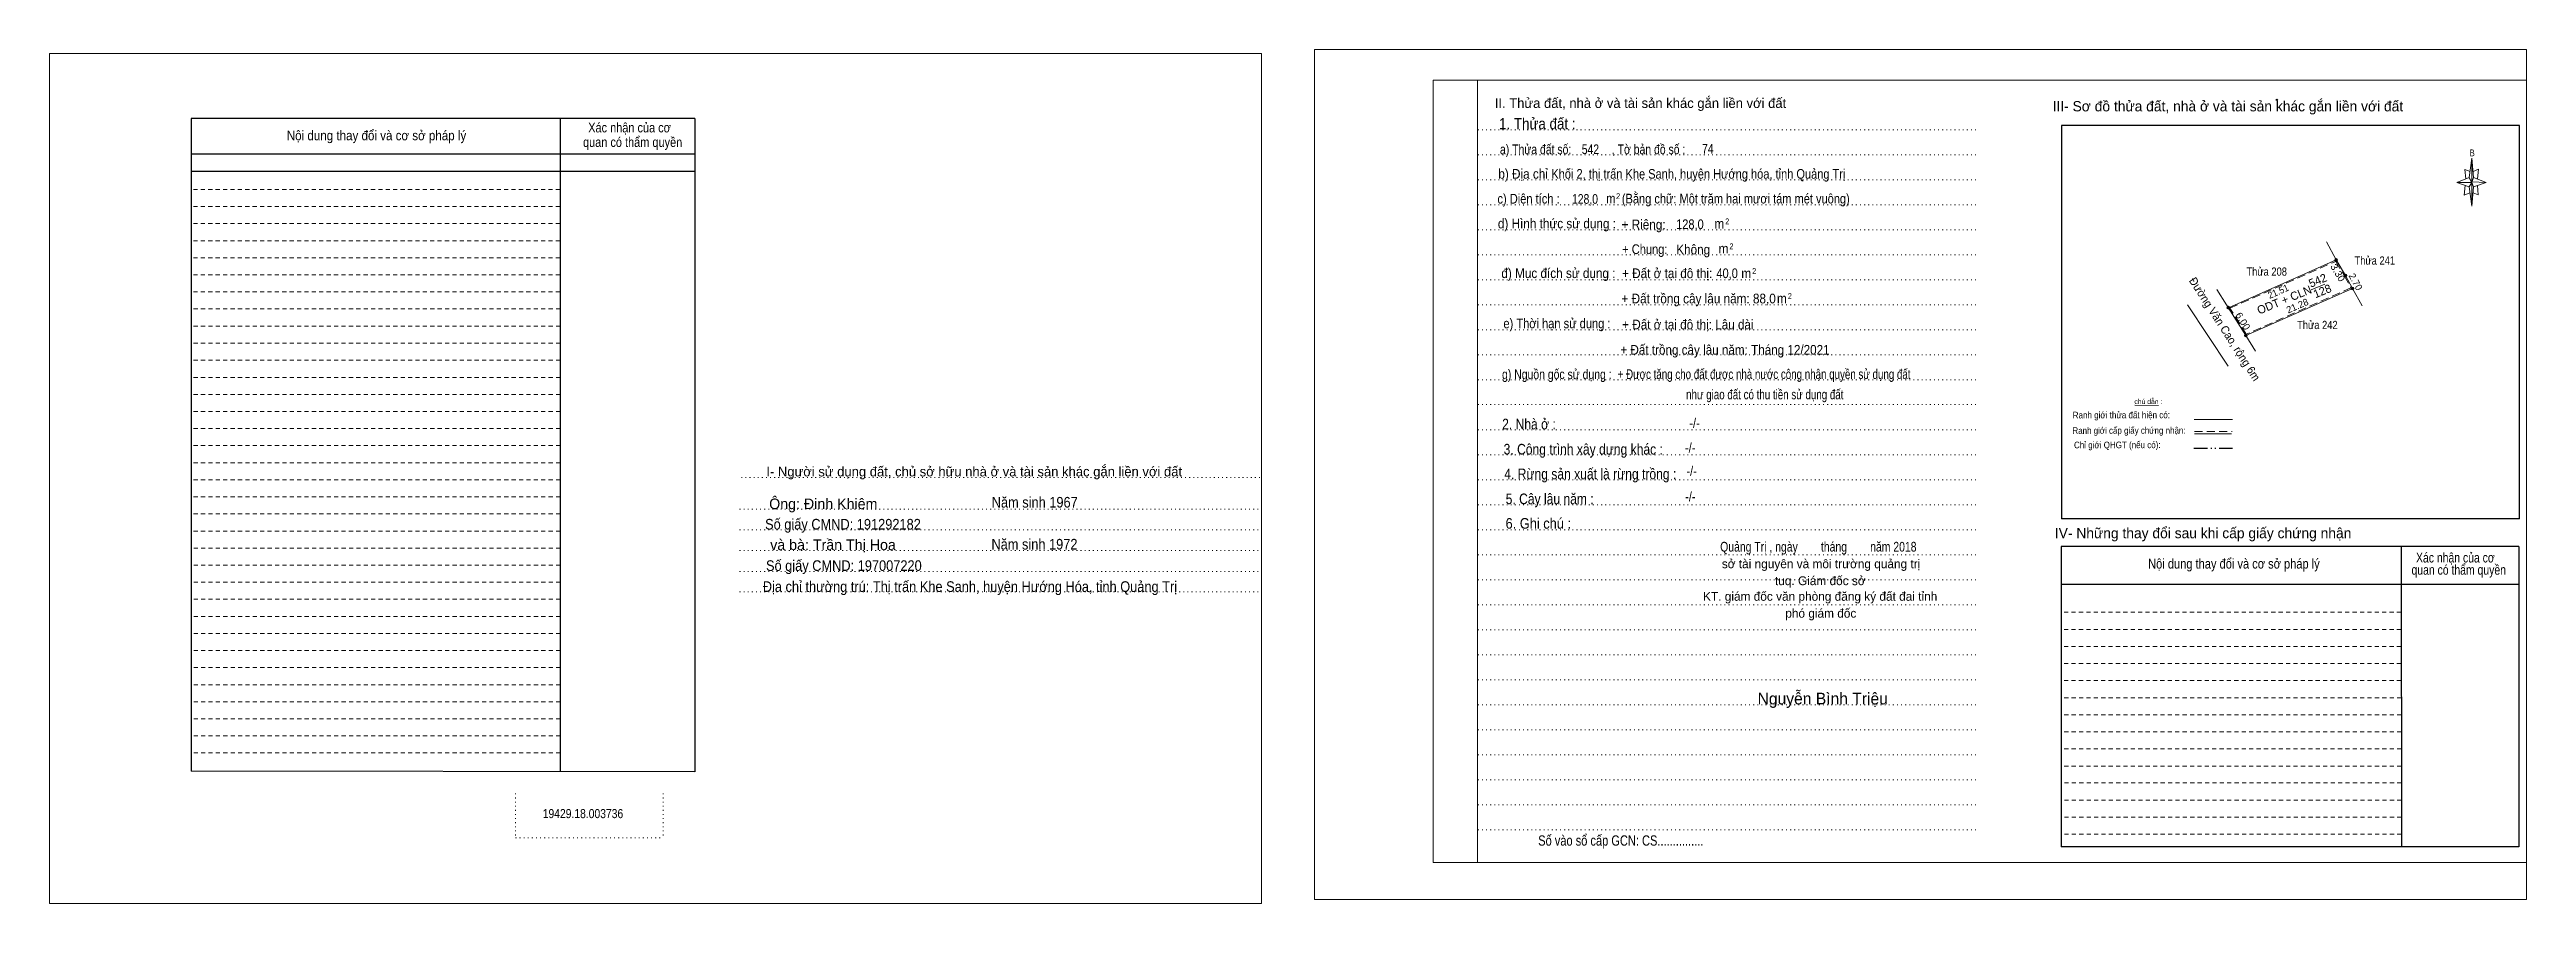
# Model space of a CAD drawing. Header units: metres. Extents: x 550397 to 552591, y 1839509 to 1839821.
# Drawn here: x 551687 to 552591, y 1839509 to 1839821 of the extents above; entities that cross this region are included whole.
import ezdxf
from ezdxf.enums import TextEntityAlignment as Align

# ---------------------------------------------------------------- set-up
doc = ezdxf.new("R2010")
doc.units = ezdxf.units.M
doc.header["$PDMODE"] = 32
doc.header["$PDSIZE"] = 0.5
for name, pattern in [('DASH_DOUBLE_DOT', [9.2, 5, -1.2, 0.3, -1.2, 0.3, -1.2]), ('DOTTED', [1.5, 0.3, -1.2]), ('MEDIUM_DASHED', [4.5, 3, -1.5]), ('SHORT_DASHED', [2.7, 1.5, -1.2])]:
    doc.linetypes.add(name, pattern=pattern)
for name, color, linetype, lineweight in [('1', 7, 'DOTTED', 13), ('12', 7, 'Continuous', 13), ('2', 7, 'SHORT_DASHED', 13), ('28', 7, 'Continuous', 25), ('55', 7, 'Continuous', 13), ('8', 7, 'Continuous', 13)]:
    doc.layers.add(name, color=color, linetype=linetype, lineweight=lineweight)
doc.layers.add('18', color=7, linetype='Continuous')
doc.layers.add('62', color=7, linetype='Continuous')

msp = doc.modelspace()

# ---------------------------------------------------------------- texts
at = {"layer": '12', "width": 0.85}
for s, p in [('Thửa 241', (552535.575, 1839742.61)), ('Thửa 208', (552496.11, 1839738.57)), ('Thửa 242', (552514.615, 1839719.07))]:
    msp.add_text(s, height=3, dxfattribs=at).set_placement(p, align=Align.CENTER)
at = {"layer": '12'}
for s, height, rotation, width, p in [('Đường Văn Cao, rộng 6m', 3, 302.799, 0.95, (552479.519, 1839718.258)), ('21.51', 2.5, 23.884, 0.95, (552500.814, 1839731.666)), ('3.30', 2.499, 300.994, 1.05, (552520.996, 1839739.014)), ('6.00', 2.5, 302.127, 1.05, (552486.375, 1839721.32))]:
    msp.add_text(s, height=height, rotation=rotation, dxfattribs=dict(at, width=width)).set_placement(p, align=Align.CENTER)
for s, height, rotation, p in [('542', 3, 22.282, (552515.331, 1839735.434)), ('128', 3, 22.282, (552516.991, 1839731.558)), ('2.70', 2.5, 298.56, (552527.472, 1839735.738)), ('ODT + CLN', 3, 22.282, (552503.116, 1839728.343)), ('21.28', 2.5, 23.807, (552507.825, 1839726.42))]:
    msp.add_text(s, height=height, rotation=rotation, dxfattribs=at).set_placement(p, align=Align.CENTER)
at = {"layer": '18'}
for s, height, p in [('II. Thửa đất, nhà ở và tài sản khác gắn liền với đất', 3.555, (552267.525, 1839799.83)), ('sở tài nguyên và môi trường quảng trị', 3.231, (552333.44, 1839631.71)), ('tuq. Giám đốc sở', 3.231, (552333.155, 1839625.53)), ('KT. giám đốc văn phòng đăng ký đất đai tỉnh', 3.231, (552333.12, 1839619.83)), ('phó giám đốc', 3.231, (552333.35, 1839613.65)), ('Nguyễn Bình Triệu', 4.266, (552334.05, 1839581.97))]:
    msp.add_text(s, height=height, dxfattribs=at).set_placement(p, align=Align.CENTER)
for s, height, width, p in [('1. Thửa đất :', 4.05, 0.9, (552229.85, 1839792.07)), ('a) Thửa đất số:              , Tờ bản đồ số : ', 3.558, 0.8, (552250.59, 1839782.95)), ('542', 3.54, 0.8, (552249.25, 1839782.99)), ('74', 3.54, 0.8, (552292.11, 1839783.19)), ('b) Địa chỉ : ', 3.558, 0.9, (552226.46, 1839773.99)), ('Khối 2, thị trấn Khe Sanh, huyện Hướng hóa, tỉnh Quảng Trị', 3.54, 0.85, (552288.66, 1839773.99)), ('c) Diện tích :                                                   ', 3.558, 0.85, (552255.315, 1839764.91)), ('128,0', 3.54, 0.8, (552247.265, 1839764.83)), (' m', 3.558, 0.85, (552256.14, 1839764.99)), ('2', 2.156, 0.75, (552259.355, 1839766.53)), ('(Bằng chữ: Một trăm hai mươi tám mét vuông)', 3.54, 0.85, (552302.315, 1839764.95)), ('d) Hình thức sử dụng :', 3.558, 0.9, (552237.02, 1839755.85)), ('+ Riêng: ', 3.558, 0.9, (552269.25, 1839755.49)), ('128,0', 3.54, 0.85, (552285.57, 1839755.59)), (' m', 3.558, 0.9, (552295.685, 1839755.79)), ('2', 2.156, 0.8, (552299.175, 1839757.31)), ('       + Chung:', 3.558, 0.85, (552265.175, 1839746.47)), ('Không', 3.558, 0.9, (552286.765, 1839746.35)), (' m', 3.558, 0.9, (552297.245, 1839746.71)), ('2', 2.156, 0.8, (552300.715, 1839748.23)), ('đ) Mục đích sử dụng :', 3.558, 0.9, (552237.57, 1839737.71)), ('+ Đất ở tại đô thị:', 3.56, 0.9, (552277.25, 1839737.67)), ('40,0', 3.54, 0.85, (552299.15, 1839737.69)), (' m', 3.558, 0.9, (552305.525, 1839737.67)), ('2', 2.156, 0.8, (552309.035, 1839739.21)), ('+ Đất trồng cây lâu năm: 88,0', 3.56, 0.9, (552288.75, 1839728.45)), (' m', 3.558, 0.9, (552318.545, 1839728.49)), ('2', 2.156, 0.8, (552322.035, 1839730.03)), ('e) Thời hạn sử dụng :', 3.558, 0.85, (552237.02, 1839719.35)), ('g) Nguồn gốc sử dụng :', 3.558, 0.8, (552236.985, 1839700.79)), ('+ Được tặng cho đất được nhà nước công nhận quyền sử dụng đất ', 3.55, 0.75, (552313.145, 1839700.83)), ('như giao đất có thu tiền sử dụng đất', 3.55, 0.75, (552312.895, 1839693.41)), ('2. Nhà ở :', 3.881, 0.85, (552226.81, 1839682.43)), ('3. Công trình xây dựng khác :', 3.881, 0.85, (552246.63, 1839673.25)), ('4. Rừng sản xuất là rừng trồng :', 3.881, 0.85, (552249.195, 1839664.23)), ('5. Cây lâu năm :', 3.881, 0.85, (552234.375, 1839655.11)), ('6. Ghi chú :', 3.881, 0.9, (552230.22, 1839646.15)), ('Quảng Trị , ngày        tháng        năm 2018', 3.555, 0.8, (552332.45, 1839637.79)), ('19429.18.003736', 3.32, 0.85, (551881.48, 1839540.43)), ('Số vào sổ cấp GCN: CS...............', 3.771, 0.8, (552260.345, 1839530.37))]:
    msp.add_text(s, height=height, dxfattribs=dict(at, width=width)).set_placement(p, align=Align.CENTER)
at = {"layer": '2'}
for s, width, p in [('Nội dung thay đổi và cơ sở pháp lý', 0.9, (551806.125, 1839788.03)), ('Nội dung thay đổi và cơ sở pháp lý', 0.9, (551806.125, 1839788.03)), (' quan có thẩm quyền', 0.85, (551899.06, 1839785.59)), (' quan có thẩm quyền', 0.85, (551899.06, 1839785.59)), ('Xác nhận của cơ', 0.85, (551898.48, 1839790.91)), ('Xác nhận của cơ', 0.85, (551898.48, 1839790.91))]:
    msp.add_text(s, height=3.515, dxfattribs=dict(at, width=width)).set_placement(p, align=Align.CENTER)
at = {"layer": '28'}
for s, height, p in [('III- Sơ đồ thửa đất, nhà ở và tài sản khác gắn liền với đất', 3.771, (552481.95, 1839798.59)), ('I- Người sử dụng đất, chủ sở hữu nhà ở và tài sản khác gắn liền với đất', 3.555, (552024.3, 1839665.25)), ('Ông: Đinh Khiêm', 3.88, (551969.215, 1839653.29)), ('IV- Những thay đổi sau khi cấp giấy chứng nhận', 3.771, (552472.9, 1839642.67)), ('và bà: Trần Thị Hoa', 3.88, (551972.76, 1839638.33))]:
    msp.add_text(s, height=height, dxfattribs=at).set_placement(p, align=Align.CENTER)
for s, height, width, p in [('-/-', 3.558, 0.85, (552287.255, 1839682.97)), ('-/-', 3.558, 0.85, (552285.675, 1839673.95)), ('-/-', 3.558, 0.85, (552286.195, 1839665.47)), ('Năm sinh 1967', 3.88, 0.9, (552046.395, 1839653.87)), ('-/-', 3.558, 0.85, (552285.735, 1839656.11)), ('Số giấy CMND: 191292182', 3.88, 0.9, (551976.39, 1839645.85)), ('Năm sinh 1972', 3.88, 0.9, (552046.295, 1839638.55)), ('Nội dung thay đổi và cơ sở pháp lý', 3.558, 0.85, (552484.155, 1839631.59)), ('Xác nhận của cơ', 3.558, 0.8, (552564.99, 1839633.81)), ('Địa chỉ thường trú: Thị trấn Khe Sanh, huyện Hướng Hóa, tỉnh Quảng Trị', 3.88, 0.9, (552022.75, 1839623.07)), ('Số giấy CMND: 197007220', 3.88, 0.9, (551976.72, 1839630.73)), (' quan có thẩm quyền', 3.558, 0.8, (552565.685, 1839629.35))]:
    msp.add_text(s, height=height, dxfattribs=dict(at, width=width)).set_placement(p, align=Align.CENTER)
at = {"layer": '55'}
msp.add_text('chú dẫn :', height=1.794, rotation=359.976, dxfattribs=at).set_placement((552452.915, 1839691.708), align=Align.CENTER)
at = {"layer": '55', "width": 0.9}
for s, height, p in [('Ranh giới cấp giấy chứng nhận:', 2.412, (552445.847, 1839680.834)), ('Ranh giới thửa đất hiện có:', 2.436, (552443.062, 1839686.468)), ('Chỉ giới QHGT (nếu có):', 2.426, (552441.577, 1839675.545))]:
    msp.add_text(s, height=height, rotation=0.127, dxfattribs=at).set_placement(p, align=Align.CENTER)
at = {"layer": '62', "width": 0.9}
for s, p in [('+ Đất ở tại đô thị: Lâu dài', (552284.825, 1839718.97)), ('+ Đất trồng cây lâu năm: Tháng 12/2021', (552298.37, 1839709.73))]:
    msp.add_text(s, height=3.54, dxfattribs=at).set_placement(p, align=Align.CENTER)
at = {"layer": '8', "width": 0.85}
msp.add_text('B', height=2.48, dxfattribs=at).set_placement((552571.11, 1839782.19), align=Align.CENTER)

# ---------------------------------------------------------------- hatches: boundary and pattern name
at = {"layer": '12'}
for points in [[(552521.96, 1839744.31, 1), (552520.96, 1839744.31, 1)], [(552525.36, 1839738.65, 1), (552524.36, 1839738.65, 1)], [(552482.62, 1839726.89, 1), (552481.62, 1839726.89, 1)], [(552527.94, 1839733.91, 1), (552526.94, 1839733.91, 1)], [(552489, 1839716.73, 1), (552488, 1839716.73, 1)]]:
    msp.add_hatch(color=256, dxfattribs=at).paths.add_polyline_path(points)

# ---------------------------------------------------------------- linework, layer by layer
at = {"layer": '1', "linetype": 'Continuous'}
for p, q in [((552191.82, 1839809.99), (552590.94, 1839809.99)), ((552191.82, 1839809.99), (552191.82, 1839524.27)), ((552590.94, 1839809.99), (552590.94, 1839521.91)), ((552191.82, 1839524.27), (552590.94, 1839524.27))]:
    msp.add_line(p, q, dxfattribs=at)
at = {"layer": '1'}
for p, q in [((552208.02, 1839809.99), (552208.02, 1839524.27)), ((552208.02, 1839809.99), (552208.02, 1839524.27)), ((552208.18, 1839791.85), (552390.46, 1839791.85)), ((552208.18, 1839782.73), (552390.46, 1839782.73)), ((552208.18, 1839773.63), (552390.46, 1839773.63)), ((552208.18, 1839764.49), (552390.46, 1839764.49)), ((552208.18, 1839755.35), (552390.46, 1839755.35)), ((552208.18, 1839746.23), (552390.46, 1839746.23)), ((552208.18, 1839737.07), (552390.46, 1839737.07)), ((552208.18, 1839727.95), (552390.46, 1839727.95)), ((552208.18, 1839718.83), (552390.46, 1839718.83)), ((552208.18, 1839709.67), (552390.46, 1839709.67)), ((552208.18, 1839700.53), (552390.46, 1839700.53)), ((552208.18, 1839691.47), (552390.46, 1839691.47)), ((552208.18, 1839682.31), (552390.46, 1839682.31)), ((552208.18, 1839673.15), (552390.46, 1839673.15)), ((551939.3, 1839664.87), (552129.14, 1839664.87)), ((552208.18, 1839664.03), (552390.46, 1839664.03)), ((552208.18, 1839654.87), (552390.46, 1839654.87)), ((551938.66, 1839653.23), (552128.54, 1839653.23)), ((551938.66, 1839645.69), (552128.54, 1839645.69)), ((552208.18, 1839645.75), (552390.46, 1839645.75)), ((551938.66, 1839638.13), (552128.54, 1839638.13)), ((552208.18, 1839636.63), (552390.46, 1839636.63)), ((551938.66, 1839630.57), (552128.54, 1839630.57)), ((552208.18, 1839627.47), (552390.46, 1839627.47)), ((551938.66, 1839623.07), (552128.54, 1839623.07)), ((552208.18, 1839618.33), (552390.46, 1839618.33)), ((552208.18, 1839609.19), (552390.46, 1839609.19)), ((552208.18, 1839600.09), (552390.46, 1839600.09)), ((552208.18, 1839590.97), (552390.46, 1839590.97)), ((552208.18, 1839581.83), (552390.46, 1839581.83)), ((552208.18, 1839572.67), (552390.46, 1839572.67)), ((552208.18, 1839563.51), (552390.46, 1839563.51)), ((552208.18, 1839554.43), (552390.46, 1839554.43)), ((551856.86, 1839549.43), (551856.86, 1839533.25)), ((551910.74, 1839549.43), (551910.74, 1839533.25)), ((552208.18, 1839545.31), (552390.46, 1839545.31)), ((552208.18, 1839536.15), (552390.46, 1839536.15)), ((551856.86, 1839533.25), (551910.74, 1839533.25))]:
    msp.add_line(p, q, dxfattribs=at)
at = {"layer": '1', "linetype": 'Continuous'}
for points in [[(551686.76, 1839509.25), (552129.2, 1839509.25), (552129.2, 1839819.71), (551686.76, 1839819.71)], [(551686.76, 1839819.71), (552129.2, 1839819.71), (552129.2, 1839509.25), (551686.76, 1839509.25)], [(551686.76, 1839509.25), (552129.2, 1839509.25), (552129.2, 1839819.71), (551686.76, 1839819.71)], [(552148.5, 1839510.69), (552590.94, 1839510.69), (552590.94, 1839821.19), (552148.5, 1839821.19)], [(552208.02, 1839809.99), (552590.94, 1839809.99), (552590.94, 1839524.27), (552208.02, 1839524.27)]]:
    msp.add_lwpolyline(points, close=True, dxfattribs=at)
at = {"layer": '12'}
for p, q in [((552482.12, 1839726.89), (552521.46, 1839744.31)), ((552521.46, 1839744.31), (552517.94, 1839750.99)), ((552512.32, 1839733.41), (552517.32, 1839735.45)), ((552482.1, 1839705.57), (552467.22, 1839727.97)), ((552488.5, 1839716.73), (552527.44, 1839733.91))]:
    msp.add_line(p, q, dxfattribs=at)
for points in [[(552521.46, 1839744.31), (552524.86, 1839738.65), (552527.44, 1839733.91), (552530.92, 1839727.53)], [(552477.96, 1839733.53), (552488.5, 1839716.73), (552492.08, 1839711.03)]]:
    msp.add_lwpolyline(points, dxfattribs=at)
at = {"layer": '12', "linetype": 'MEDIUM_DASHED'}
msp.add_lwpolyline([(552521.3, 1839743.81), (552524.52, 1839738.45), (552526.88, 1839734.11), (552488.66, 1839717.23), (552482.7, 1839726.71)], close=True, dxfattribs=at)
at = {"layer": '12'}
for centre in [(552521.46, 1839744.31), (552524.86, 1839738.65), (552482.12, 1839726.89), (552527.44, 1839733.91), (552488.5, 1839716.73)]:
    msp.add_circle(centre, 0.5, dxfattribs=at)
at = {"layer": '2', "linetype": 'Continuous', "lineweight": 25}
for p, q in [((551922.34, 1839795.93), (551738.5, 1839795.93)), ((551738.5, 1839795.93), (551738.5, 1839557.63)), ((551873.1, 1839795.93), (551873.18, 1839557.39)), ((551922.34, 1839782.91), (551738.72, 1839782.91)), ((551922.34, 1839776.63), (551738.72, 1839776.63))]:
    msp.add_line(p, q, dxfattribs=at)
at = {"layer": '2'}
for p, q in [((551873.1, 1839770.07), (551738.46, 1839770.07)), ((551873.1, 1839763.83), (551738.46, 1839763.83)), ((551873.1, 1839763.83), (551738.5, 1839763.83)), ((551873.1, 1839757.59), (551738.5, 1839757.59)), ((551873.1, 1839751.35), (551738.5, 1839751.35)), ((551873.1, 1839745.15), (551738.5, 1839745.15)), ((551873.1, 1839738.87), (551738.5, 1839738.87)), ((551873.1, 1839732.63), (551738.5, 1839732.63)), ((551873.14, 1839726.43), (551738.5, 1839726.43)), ((551873.14, 1839720.15), (551738.5, 1839720.15)), ((551873.14, 1839713.87), (551738.5, 1839713.87)), ((551873.14, 1839707.71), (551738.5, 1839707.71)), ((551873.14, 1839701.43), (551738.5, 1839701.43)), ((551873.14, 1839695.23), (551738.5, 1839695.23)), ((551873.14, 1839688.99), (551738.5, 1839688.99)), ((551873.14, 1839682.75), (551738.5, 1839682.75)), ((551873.14, 1839676.51), (551738.5, 1839676.51)), ((551873.14, 1839670.27), (551738.5, 1839670.27)), ((551873.14, 1839664.03), (551738.5, 1839664.03)), ((551873.14, 1839657.79), (551738.5, 1839657.79)), ((551873.14, 1839651.55), (551738.5, 1839651.55)), ((551873.14, 1839645.31), (551738.5, 1839645.31)), ((551873.18, 1839639.07), (551738.5, 1839639.07)), ((551873.18, 1839632.85), (551738.5, 1839632.85)), ((551873.18, 1839626.61), (551738.5, 1839626.61)), ((551873.18, 1839620.37), (551738.5, 1839620.37)), ((551873.18, 1839614.13), (551738.5, 1839614.13)), ((552545.18, 1839609.39), (552421.04, 1839609.39)), ((551873.18, 1839607.91), (551738.5, 1839607.91)), ((551873.18, 1839601.67), (551738.5, 1839601.67)), ((552545.18, 1839603.15), (552421.04, 1839603.15)), ((551873.18, 1839595.41), (551738.5, 1839595.41)), ((552545.18, 1839596.91), (552421.04, 1839596.91)), ((552545.18, 1839590.71), (552421.04, 1839590.71)), ((551873.18, 1839589.17), (551738.5, 1839589.17)), ((551873.18, 1839582.91), (551738.5, 1839582.91)), ((552545.22, 1839584.43), (552421.04, 1839584.43)), ((551873.18, 1839576.71), (551738.5, 1839576.71)), ((552545.22, 1839578.19), (552421.04, 1839578.19)), ((551873.18, 1839570.47), (551738.5, 1839570.47)), ((551873.18, 1839564.23), (551738.5, 1839564.23)), ((552545.22, 1839571.99), (552421.04, 1839571.99)), ((552545.22, 1839565.75), (552421.04, 1839565.75)), ((552545.22, 1839559.47), (552421.04, 1839559.47)), ((552545.3, 1839553.27), (552421.04, 1839553.27)), ((552545.3, 1839546.99), (552421.04, 1839546.99)), ((552545.3, 1839540.81), (552421.04, 1839540.81)), ((552545.3, 1839534.55), (552421.04, 1839534.55))]:
    msp.add_line(p, q, dxfattribs=at)
at = {"layer": '2', "linetype": 'Continuous', "lineweight": 25}
msp.add_lwpolyline([(551922.34, 1839795.93), (551922.26, 1839557.35), (551738.5, 1839557.63)], dxfattribs=at)
at = {"layer": '28'}
for p, q in [((552421.22, 1839793.47), (552421.22, 1839649.77)), ((552588.34, 1839649.77), (552421.22, 1839649.77)), ((552545.18, 1839639.67), (552545.3, 1839529.95)), ((552588.2, 1839639.67), (552588.1, 1839529.95)), ((552588.2, 1839625.71), (552421.04, 1839625.71)), ((552588.1, 1839529.95), (552421.04, 1839529.95))]:
    msp.add_line(p, q, dxfattribs=at)
at = {"layer": '28', "linetype": 'SHORT_DASHED', "lineweight": 13}
msp.add_line((552545.18, 1839615.63), (552421.04, 1839615.63), dxfattribs=at)
at = {"layer": '28'}
for points in [[(552588.34, 1839649.77), (552588.34, 1839793.47), (552421.22, 1839793.47)], [(552588.2, 1839639.67), (552421.04, 1839639.67), (552421.04, 1839529.95)]]:
    msp.add_lwpolyline(points, dxfattribs=at)
msp.add_point((552499.82, 1839802.77), dxfattribs=at)
at = {"layer": '55'}
for p, q in [((552447.94, 1839691.23), (552456.66, 1839691.19)), ((552469.62, 1839686.09), (552483.64, 1839686.09)), ((552469.74, 1839680.75), (552483.22, 1839680.75)), ((552469.74, 1839680.75), (552483.22, 1839680.75))]:
    msp.add_line(p, q, dxfattribs=at)
at = {"layer": '55', "linetype": 'MEDIUM_DASHED'}
msp.add_line((552469.72, 1839681.65), (552483.52, 1839681.65), dxfattribs=at)
at = {"layer": '55', "linetype": 'DASH_DOUBLE_DOT', "lineweight": 25}
msp.add_line((552469.54, 1839675.57), (552483.58, 1839675.57), dxfattribs=at)
at = {"layer": '8'}
for p, q in [((552570.06, 1839774.43), (552570.94, 1839781.47)), ((552570.06, 1839771.03), (552565.54, 1839772.63)), ((552571.66, 1839774.43), (552576.18, 1839772.63)), ((552573.1, 1839771.55), (552573.3, 1839768.15)), ((552571.66, 1839771.03), (552570.94, 1839763.99)), ((552573.3, 1839768.15), (552571.5, 1839768.87))]:
    msp.add_line(p, q, dxfattribs=at)
for points in [[(552570.94, 1839781.47), (552571.66, 1839774.43), (552570.94, 1839772.63)], [(552570.94, 1839772.63), (552565.54, 1839772.63), (552570.06, 1839774.43), (552571.66, 1839771.03), (552576.18, 1839772.63), (552570.94, 1839772.83)], [(552570.94, 1839772.63), (552570.94, 1839763.99), (552570.06, 1839771.03)]]:
    msp.add_lwpolyline(points, close=True, dxfattribs=at)
for points in [[(552570.94, 1839772.63), (552570.06, 1839774.43), (552565.54, 1839772.63)], [(552568.62, 1839771.55), (552568.26, 1839767.95), (552570.22, 1839768.87)], [(552570.42, 1839776.59), (552568.42, 1839777.31), (552568.78, 1839773.91)], [(552570.94, 1839772.63), (552571.66, 1839771.03), (552576.18, 1839772.63)], [(552571.5, 1839776.59), (552573.46, 1839777.51), (552573.1, 1839773.91)]]:
    msp.add_lwpolyline(points, dxfattribs=at)

msp.set_redraw_order([(e.dxf.handle, doc.entitydb.next_handle()) for e in msp.query("TEXT MTEXT ATTDEF DIMENSION ARC_DIMENSION")])  # texts and dimensions are drawn at this point

doc.saveas('drawing.dxf')
